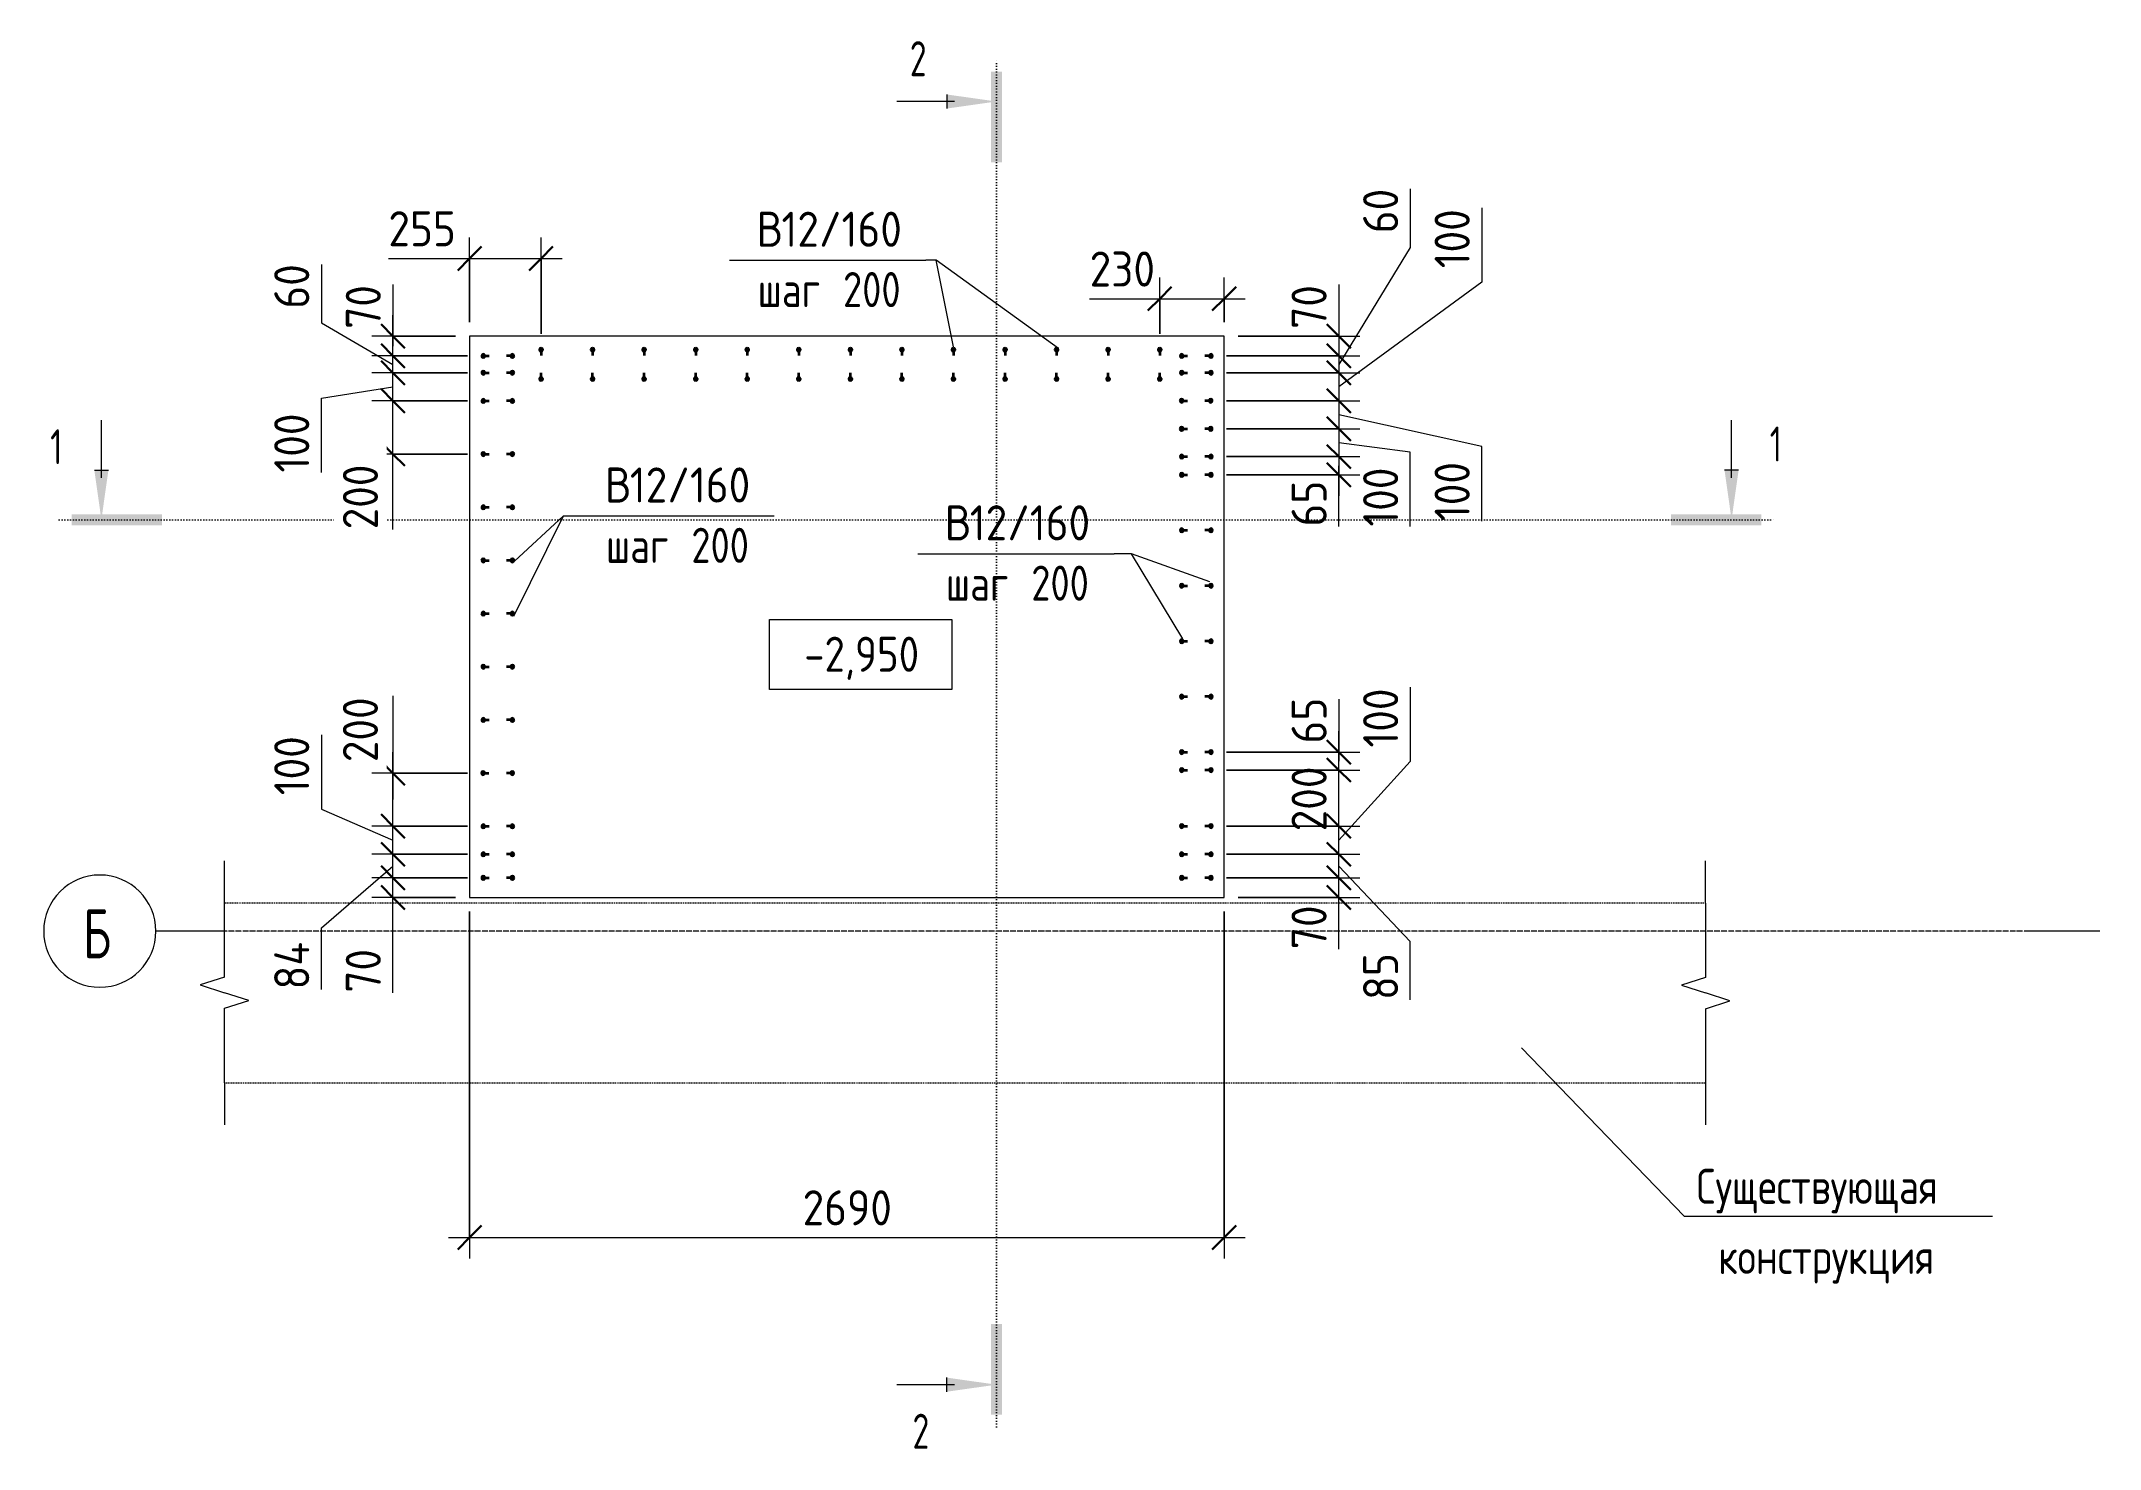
# Model space of a CAD drawing. Header units: millimetres. Extents: x 66339 to 175313, y -6307 to 14735.
# Drawn here: x 154835 to 162173, y 7665 to 12681 of the extents above; entities that cross this region are included whole.
import ezdxf

# ---------------------------------------------------------------- set-up
doc = ezdxf.new("R2010")
doc.units = ezdxf.units.MM
for name, pattern in [('01 Штриховая _4 мм_', [6, 3.5, -2.5]), ('02 Штрихпунктирная _20 мм_', [25, 20, -2.5, 0, -2.5]), ('04 Пунктир 10мм', [10, 0, -10])]:
    doc.linetypes.add(name, pattern=pattern)
for name, color, linetype, lineweight in [('AA_Dim', 7, 'Continuous', 9), ('AA_Dim-50', 7, 'Continuous', 9), ('AA_Oformlenie', 7, 'Continuous', 9), ('AA_Razrez', 7, 'Continuous', 9), ('AA_Vinoska', 7, 'Continuous', 9), ('AA_Visotnaya otmetka', 7, 'Continuous', 9), ('AF_Stena_Опалубка', 253, 'Continuous', 18), ('KR_Armatura', 7, 'Continuous', 20), ('KR_Armatura_Tonkie', 7, 'Continuous', 20), ('KR_Fundament', 7, 'Continuous', 18), ('Оси', 7, 'Continuous', 9)]:
    doc.layers.add(name, color=color, linetype=linetype, lineweight=lineweight)
doc.styles.add('GOST Common_1', font='GOST Common.ttf', dxfattribs={"width": 0.85, "height": 125})
doc.styles.add('ISOCPEUR_5', font='isocpeur.ttf', dxfattribs={"width": 0.7, "height": 125})
doc.styles.add('ISOCPEUR_6', font='isocpeur.ttf', dxfattribs={"width": 0.9, "height": 125})
doc.styles.add('ISOCPEUR_7', font='isocpeur.ttf', dxfattribs={"width": 0.85, "height": 125})
doc.styles.add('ISOCPEUR_8', font='isocpeur.ttf', dxfattribs={"width": 0.8, "height": 125})
doc.styles.add('ISOCPEUR_9', font='isocpeur.ttf', dxfattribs={"width": 0.7, "height": 175})
doc.dimstyles.new('00_Точн_3_знака__прозр__2', dxfattribs={"dimscale": 304.8, "dimtxt": 124.497647, "dimasz": 0.278871, "dimexe": 0.246063, "dimexo": 0.164042, "dimgap": 0.016404, "dimtad": 1, "dimdec": 3, "dimrnd": 0.001, "dimdsep": 46, "dimtxsty": 'ISOCPEUR_6', "dimblk1": 'OBLIQUE', "dimblk2": 'OBLIQUE', "dimsah": 1, "dimcen": 0.09, "dimdle": 0.246063, "dimazin": 0, "dimtfac": 1, "dimtdec": 4, "dimtix": 1, "dimtmove": 0, "dimatfit": 3, "dimfxl": 1, "dimtvp": 1, "dimtolj": 1, "dimtzin": 0, "dimlwd": 18, "dimlwe": 18, "dimarcsym": 2})
doc.dimstyles.new('00_Точн_3_знака__прозр__3', dxfattribs={"dimscale": 304.8, "dimtxt": 124.497647, "dimasz": 0.278871, "dimexe": 0.246063, "dimexo": 0.164042, "dimgap": 0.016404, "dimtad": 1, "dimdec": 3, "dimrnd": 0.001, "dimdsep": 46, "dimtxsty": 'ISOCPEUR_6', "dimblk1": 'OBLIQUE', "dimblk2": 'OBLIQUE', "dimsah": 1, "dimcen": 0.09, "dimdle": 0.246063, "dimazin": 0, "dimtfac": 1, "dimtdec": 4, "dimtix": 1, "dimtmove": 1, "dimatfit": 3, "dimfxl": 1, "dimtvp": 1, "dimtolj": 1, "dimtzin": 0, "dimlwd": 18, "dimlwe": 18, "dimarcsym": 2})
doc.dimstyles.new('05_Округл_1мм__прозр_', dxfattribs={"dimscale": 304.8, "dimtxt": 124.497647, "dimasz": 0.278871, "dimexe": 0.246063, "dimexo": 0.164042, "dimgap": 0.016404, "dimtad": 1, "dimdec": 0, "dimdsep": 46, "dimtxsty": 'ISOCPEUR_6', "dimblk1": 'OBLIQUE', "dimblk2": 'OBLIQUE', "dimsah": 1, "dimcen": 0.09, "dimdle": 0.246063, "dimazin": 0, "dimtfac": 1, "dimtdec": 4, "dimtix": 1, "dimtmove": 1, "dimatfit": 3, "dimfxl": 1, "dimtvp": 1, "dimtolj": 1, "dimtzin": 0, "dimlwd": 18, "dimlwe": 18, "dimarcsym": 2})
doc.dimstyles.new('05_Округл_50мм__непрозр_', dxfattribs={"dimscale": 304.8, "dimtxt": 124.497647, "dimasz": 0.278871, "dimexe": 0.246063, "dimexo": 0.164042, "dimgap": 0.049213, "dimtad": 1, "dimdec": 0, "dimrnd": 50, "dimdsep": 46, "dimtxsty": 'ISOCPEUR_6', "dimblk1": 'OBLIQUE', "dimblk2": 'OBLIQUE', "dimsah": 1, "dimcen": 0.09, "dimdle": 0.246063, "dimazin": 0, "dimtfac": 1, "dimtdec": 4, "dimtix": 1, "dimtmove": 1, "dimatfit": 3, "dimfxl": 1, "dimtvp": 1, "dimtfill": 1, "dimtolj": 1, "dimtzin": 0, "dimlwd": 18, "dimlwe": 18, "dimarcsym": 2})
doc.dimstyles.new('05_Округл_5мм__прозр__2', dxfattribs={"dimscale": 304.8, "dimtxt": 124.497647, "dimasz": 0.278871, "dimexe": 0.246063, "dimexo": 0.164042, "dimgap": 0.016404, "dimtad": 1, "dimdec": 0, "dimrnd": 5, "dimdsep": 46, "dimtxsty": 'ISOCPEUR_6', "dimblk1": 'OBLIQUE', "dimblk2": 'OBLIQUE', "dimsah": 1, "dimcen": 0.09, "dimdle": 0.246063, "dimazin": 0, "dimtfac": 1, "dimtdec": 4, "dimtix": 1, "dimtmove": 1, "dimatfit": 3, "dimfxl": 1, "dimtvp": 1, "dimtolj": 1, "dimtzin": 0, "dimlwd": 18, "dimlwe": 18, "dimarcsym": 2})
doc.dimstyles.new('05_Округл_5мм__прозр__3', dxfattribs={"dimscale": 304.8, "dimtxt": 124.497647, "dimasz": 0.278871, "dimexe": 0.246063, "dimexo": 0.164042, "dimgap": 0.016404, "dimtad": 1, "dimdec": 0, "dimrnd": 5, "dimdsep": 46, "dimtxsty": 'ISOCPEUR_6', "dimblk1": 'OBLIQUE', "dimblk2": 'OBLIQUE', "dimsah": 1, "dimcen": 0.09, "dimdle": 0.246063, "dimazin": 0, "dimtfac": 1, "dimtdec": 4, "dimtix": 1, "dimtmove": 0, "dimatfit": 3, "dimfxl": 1, "dimtvp": 1, "dimtolj": 1, "dimtzin": 0, "dimlwd": 18, "dimlwe": 18, "dimarcsym": 2})

msp = doc.modelspace()

# ---------------------------------------------------------------- texts
at = {"layer": 'AA_Razrez', "char_height": 125, "attachment_point": 1, "style": 'ISOCPEUR_5'}
for s, insert, width in [('\\fISOCPEUR|b0|i0|c204|p34|;\\W.7;2', (157931.1799, 12681.2951), 75.759469), ('\\fISOCPEUR|b0|i0|c204|p34|;\\W.7;1', (160996.5829, 11308.2501), 53.312219), ('\\fISOCPEUR|b0|i0|c204|p34|;\\W.7;1', (154866.835, 11298.663), 53.312219), ('\\fISOCPEUR|b0|i0|c204|p34|;\\W.7;2', (157940.767, 7790.3801), 75.759469)]:
    msp.add_mtext(s, dxfattribs=dict(at, insert=insert, width=width))
at = {"layer": 'AA_Vinoska', "char_height": 125, "attachment_point": 1}
for s, insert, width, style in [('\\fISOCPEUR|b0|i0|c204|p34|;\\W.9;В', (157384.5837, 12073.694), 108.227812, 'ISOCPEUR_6'), ('\\fISOCPEUR|b0|i0|c204|p34|;\\W.9;В', (157384.5837, 12073.694), 108.227812, 'ISOCPEUR_6'), ('12/160', (157473.8805, 12073.694), 526.708687, 'ISOCPEUR_6'), ('12/160', (157473.8805, 12073.694), 526.708687, 'ISOCPEUR_6'), ('шаг', (157388.6587, 11858.7413), 291.81425, 'ISOCPEUR_8'), (' 200', (157629.4295, 11858.7413), 333.502, 'ISOCPEUR_8'), ('\\fISOCPEUR|b0|i0|c204|p34|;\\W.9;В', (156843.9722, 11162.3806), 108.227812, 'ISOCPEUR_6'), ('\\fISOCPEUR|b0|i0|c204|p34|;\\W.9;В', (156843.9722, 11162.3806), 108.227812, 'ISOCPEUR_6'), ('12/160', (156933.2691, 11162.3806), 526.708687, 'ISOCPEUR_6'), ('12/160', (156933.2691, 11162.3806), 526.708687, 'ISOCPEUR_6'), ('\\fISOCPEUR|b0|i0|c204|p34|;\\W.9;В', (158055.715, 11027.4772), 108.227812, 'ISOCPEUR_6'), ('\\fISOCPEUR|b0|i0|c204|p34|;\\W.9;В', (158055.715, 11027.4772), 108.227812, 'ISOCPEUR_6'), ('12/160', (158145.0118, 11027.4772), 526.708687, 'ISOCPEUR_6'), ('12/160', (158145.0118, 11027.4772), 526.708687, 'ISOCPEUR_6'), (' 200', (157088.818, 10947.428), 333.502, 'ISOCPEUR_8'), ('шаг', (156848.0472, 10947.428), 291.81425, 'ISOCPEUR_8'), (' 200', (158300.5608, 10812.5246), 333.502, 'ISOCPEUR_8'), ('шаг', (158059.79, 10812.5246), 291.81425, 'ISOCPEUR_8'), ('Существующая', (160735.6171, 8663.2541), 1219.767531, 'GOST Common_1'), ('конструкция', (160812.9671, 8413.2541), 1032.373078, 'GOST Common_1')]:
    msp.add_mtext(s, dxfattribs=dict(at, insert=insert, width=width, style=style))
at = {"layer": 'AA_Visotnaya otmetka', "insert": (157554.7537, 10559.3182), "char_height": 125, "width": 484.01503, "attachment_point": 1, "line_spacing_factor": 1.149209, "style": 'ISOCPEUR_7'}
msp.add_mtext('-2,950', dxfattribs=at)
at = {"layer": 'Оси', "insert": (154983.9078, 9588.519), "char_height": 175, "width": 120.653969, "attachment_point": 1, "style": 'ISOCPEUR_9'}
msp.add_mtext('\\fISOCPEUR|b0|i0|c204|p34|;\\W.7;Б', dxfattribs=at)

# ---------------------------------------------------------------- blocks, each defined once
blk = doc.blocks.new('265_Выпуск П одной длины _НесАрм_РабПлоск_ - В1 _d12_ t250-4071037-Схема расположения арматурных выпусков вундаментной плиты  в_о 22-23_Б')
at = {"layer": 'KR_Armatura_Tonkie', "lineweight": 35}
for points in [[(-6, -6), (-3, -5.2), (-1.8, -4.2), (-0.2, -1.6), (0, 0), (-0.8, 3), (-1.8, 4.2), (-4.4, 5.8), (-7.6, 5.8), (-10.2, 4.2), (-11.8, 1.6), (-12, 0), (-11.2, -3), (-9, -5.2)], [(98, -6), (99.6, -5.8), (102.2, -4.2), (103.8, -1.6), (103.8, 1.6), (103.2, 3), (101, 5.2), (98, 6), (95, 5.2), (92.8, 3), (92.2, 1.6), (92.2, -1.6), (93.4, -3.6), (95, -5.2), (96.4, -5.8)]]:
    blk.add_hatch(color=256, dxfattribs=at).paths.add_polyline_path(points)
at = {"layer": 'KR_Armatura'}
for centre in [(-6, 0), (98, 0)]:
    blk.add_circle(centre, 6, dxfattribs=at)
at = {"layer": 'KR_Armatura_Tonkie', "lineweight": 35}
for p, q in [((0, 0), (15, 0)), ((92, 0), (77, 0))]:
    blk.add_line(p, q, dxfattribs=at)
for centre, start, end in [((-6, 0), 360, 180), ((-6, 0), 180, 360), ((98, 0), 360, 180), ((98, 0), 180, 360)]:
    blk.add_arc(centre, 6, start, end, dxfattribs=at)
blk = doc.blocks.new('265_Выпуск П одной длины _НесАрм_РабПлоск_ - В1 _d12_ t250-V1-Схема расположения арматурных выпусков вундаментной плиты  в_о 22-23_Б')
at = {"layer": 'KR_Armatura_Tonkie', "lineweight": 35}
for points in [[(-6, -6), (-3, -5.2), (-1.8, -4.2), (-0.2, -1.6), (0, 0), (-0.8, 3), (-1.8, 4.2), (-4.4, 5.8), (-7.6, 5.8), (-10.2, 4.2), (-11.8, 1.6), (-12, 0), (-11.2, -3), (-9, -5.2)], [(98, -6), (99.6, -5.8), (102.2, -4.2), (103.8, -1.6), (103.8, 1.6), (103.2, 3), (101, 5.2), (98, 6), (95, 5.2), (92.8, 3), (92.2, 1.6), (92.2, -1.6), (92.8, -3), (95, -5.2), (96.4, -5.8)]]:
    blk.add_hatch(color=256, dxfattribs=at).paths.add_polyline_path(points)
at = {"layer": 'KR_Armatura'}
for centre in [(-6, 0), (98, 0)]:
    blk.add_circle(centre, 6, dxfattribs=at)
at = {"layer": 'KR_Armatura_Tonkie', "lineweight": 35}
for p, q in [((0, 0), (15, 0)), ((92, 0), (77, 0))]:
    blk.add_line(p, q, dxfattribs=at)
for centre, start, end in [((-6, 0), 360, 180), ((-6, 0), 180, 360), ((98, 0), 360, 180), ((98, 0), 180, 360)]:
    blk.add_arc(centre, 6, start, end, dxfattribs=at)
blk = doc.blocks.new('265_Выпуск П одной длины _НесАрм_РабПлоск_ - В1 _d12_ t250-V2-Схема расположения арматурных выпусков вундаментной плиты  в_о 22-23_Б')
at = {"layer": 'KR_Armatura_Tonkie', "lineweight": 35}
for points in [[(-6, -6), (-3, -5.2), (-1.8, -4.2), (-0.2, -1.4), (0, 0), (-0.8, 3), (-1.8, 4.2), (-4.4, 5.8), (-7.6, 5.8), (-10.2, 4.2), (-11.8, 1.6), (-11.6, -1.4), (-11.2, -3), (-9, -5.2)], [(98, -6), (99.6, -5.8), (102.2, -4.2), (103.8, -1.4), (103.8, 1.6), (103.2, 3), (101, 5.2), (98, 6), (95, 5.2), (92.8, 3), (92.2, 1.6), (92.2, -1.6), (92.8, -3), (95, -5.2), (96.4, -5.8)]]:
    blk.add_hatch(color=256, dxfattribs=at).paths.add_polyline_path(points)
at = {"layer": 'KR_Armatura'}
for centre in [(-6, 0), (98, 0)]:
    blk.add_circle(centre, 6, dxfattribs=at)
at = {"layer": 'KR_Armatura_Tonkie', "lineweight": 35}
for p, q in [((0, 0), (15, 0)), ((92, 0), (77, 0))]:
    blk.add_line(p, q, dxfattribs=at)
for centre, start, end in [((-6, 0), 360, 180), ((-6, 0), 180, 360), ((98, 0), 360, 180), ((98, 0), 180, 360)]:
    blk.add_arc(centre, 6, start, end, dxfattribs=at)
blk = doc.blocks.new('011_ЛинияОбрыва _ЭлУзла_Линия_ - Тип 1-4091835-Схема расположения арматурных выпусков вундаментной плиты  в_о 22-23_Б')
at = {"layer": 'AA_Oformlenie'}
for p, q in [((0, 0), (265, 0)), ((376.3, 0), (640, 0))]:
    blk.add_line(p, q, dxfattribs=at)
blk = doc.blocks.new('Разрез - Номер узла_ сзади-394133-Схема расположения арматурных выпусков вундаментной плиты  в_о 22-23_Б')
at = {"layer": 'AA_Razrez'}
for points in [[(7.33, 0.4), (7.33, -0.39), (0.87, -0.39), (0.87, 0.4)], [(3.5, -3.53), (2.5, -3.53), (3, 0)]]:
    blk.add_hatch(color=256, dxfattribs=at).paths.add_polyline_path(points)
for p, q in [((2.5, -3.53), (3.5, -3.53)), ((3, -3), (3, -7.1))]:
    blk.add_line(p, q, dxfattribs=at)
blk = doc.blocks.new('Разрез - Номер узла_ спереди-394134-Схема расположения арматурных выпусков вундаментной плиты  в_о 22-23_Б')
at = {"layer": 'AA_Razrez'}
for points in [[(7.33, 0.4), (7.33, -0.39), (0.87, -0.39), (0.87, 0.4)], [(3.5, -3.53), (2.5, -3.53), (3, 0)]]:
    blk.add_hatch(color=256, dxfattribs=at).paths.add_polyline_path(points)
for p, q in [((2.5, -3.53), (3.5, -3.53)), ((3, -3), (3, -7.1))]:
    blk.add_line(p, q, dxfattribs=at)
blk = doc.blocks.new('DIMBLOCK39-Схема расположения арматурных выпусков вундаментной плиты  в_о 22-23_Б')
at = {"layer": 'AA_Dim-50', "lineweight": 18}
for p, q in [((156362, 9580), (156362, 8343.4)), ((156362, 8418.4), (156362, 9580)), ((159052, 9580), (159052, 8343.4)), ((159052, 8418.4), (159052, 9580)), ((156287, 8418.4), (159127, 8418.4))]:
    blk.add_line(p, q, dxfattribs=at)
at = {"layer": 'AA_Dim-50', "lineweight": 30}
for p, q in [((156362, 8418.4), (156404.5, 8460.9)), ((159052, 8418.4), (159094.5, 8460.9)), ((156362, 8418.4), (156319.5, 8375.9)), ((159052, 8418.4), (159009.5, 8375.9))]:
    blk.add_line(p, q, dxfattribs=at)
at = {"layer": 'AA_Dim-50', "color": 0, "lineweight": 18, "insert": (157549, 8586.7), "char_height": 125, "width": 379.239, "attachment_point": 1, "line_spacing_factor": 1.149209, "style": 'ISOCPEUR_6'}
blk.add_mtext('2690', dxfattribs=at)
blk = doc.blocks.new('_Oblique')
at = {"color": 0, "linetype": 'ByBlock', "lineweight": -2}
blk.add_line((-0.5, -0.5), (0.5, 0.5), dxfattribs=at)
blk = doc.blocks.new('Высотные отметки - Рамка вверх-400294-Схема расположения арматурных выпусков вундаментной плиты  в_о 22-23_Б')
at = {"layer": 'AA_Vinoska'}
for p, q in [((-13, 0), (-13, 5)), ((-13, 5), (0, 5)), ((0, 5), (0, 0)), ((0, 0), (-13, 0))]:
    blk.add_line(p, q, dxfattribs=at)
blk = doc.blocks.new('010_Текст с выноской - Текст 2 строки-4027658-Схема расположения арматурных выпусков вундаментной плиты  в_о 22-23_Б')
at = {"layer": 'AA_Vinoska'}
blk.add_line((-11, 0), (11, 0), dxfattribs=at)
blk = doc.blocks.new('042_М_Арматуры - Диам длина поз _ Комментарий-3662934-Схема расположения арматурных выпусков вундаментной плиты  в_о 22-23_Б')
at = {"layer": 'AA_Vinoska'}
blk.add_line((-7, 0), (7, 0), dxfattribs=at)
blk = doc.blocks.new('DIMBLOCK40-Схема расположения арматурных выпусков вундаментной плиты  в_о 22-23_Б')
at = {"layer": 'AA_Dim-50', "lineweight": 18}
for p, q in [((156088.6, 10349.1), (156088.6, 10062.1)), ((156088.8, 9809), (156088.8, 10148.3)), ((156354, 10073.3), (156013.8, 10073.3)), ((156088.6, 10062.1), (156088.8, 9978.6)), ((156088.8, 10073.3), (156354, 10073.3)), ((156354.4, 9884), (156013.8, 9884)), ((156088.8, 9884), (156354.4, 9884))]:
    blk.add_line(p, q, dxfattribs=at)
at = {"layer": 'AA_Dim-50', "lineweight": 30}
for p, q in [((156088.8, 10073.3), (156046.3, 10115.8)), ((156088.8, 10073.3), (156131.3, 10030.8)), ((156088.8, 9884), (156046.3, 9926.5)), ((156088.8, 9884), (156131.3, 9841.5))]:
    blk.add_line(p, q, dxfattribs=at)
at = {"layer": 'AA_Dim-50', "color": 0, "lineweight": 18, "insert": (155910.3, 10112.1), "char_height": 125, "width": 284.429, "attachment_point": 1, "rotation": 90, "line_spacing_factor": 1.149209, "style": 'ISOCPEUR_6', "bg_fill": 3, "box_fill_scale": 1.25, "bg_fill_color": 256, "bg_fill_true_color": 13158600, "bg_fill_transparency": 0}
blk.add_mtext('200', dxfattribs=at)
blk = doc.blocks.new('DIMBLOCK41-Схема расположения арматурных выпусков вундаментной плиты  в_о 22-23_Б')
at = {"layer": 'AA_Dim-50', "lineweight": 18}
for p, q in [((156088.8, 11135.1), (156088.8, 11474.6)), ((156354.4, 11399.6), (156013.8, 11399.6)), ((156088.8, 11399.6), (156354.4, 11399.6)), ((156088.6, 11228.7), (156088.8, 11304.9)), ((156088.6, 10941.6), (156088.6, 11228.7)), ((156354.4, 11210.1), (156013.8, 11210.1)), ((156088.8, 11210.1), (156354.4, 11210.1))]:
    blk.add_line(p, q, dxfattribs=at)
at = {"layer": 'AA_Dim-50', "lineweight": 30}
for p, q in [((156088.8, 11399.6), (156046.3, 11442.1)), ((156088.8, 11399.6), (156131.3, 11357.1)), ((156088.8, 11210.1), (156046.3, 11252.6)), ((156088.8, 11210.1), (156131.3, 11167.6))]:
    blk.add_line(p, q, dxfattribs=at)
at = {"layer": 'AA_Dim-50', "color": 0, "lineweight": 18, "insert": (155910.3, 10941.6), "char_height": 125, "width": 284.429, "attachment_point": 1, "rotation": 90, "line_spacing_factor": 1.149209, "style": 'ISOCPEUR_6', "bg_fill": 3, "box_fill_scale": 1.25, "bg_fill_color": 256, "bg_fill_true_color": 13158600, "bg_fill_transparency": 0}
blk.add_mtext('200', dxfattribs=at)
blk = doc.blocks.new('DIMBLOCK42-Схема расположения арматурных выпусков вундаментной плиты  в_о 22-23_Б')
at = {"layer": 'AA_Dim-50', "lineweight": 18}
for p, q in [((156354.4, 9700), (156013.8, 9700)), ((156088.8, 9555), (156088.8, 9700)), ((156088.8, 9700), (156354.4, 9700)), ((156312, 9630), (156013.8, 9630)), ((156088.8, 9498.6), (156088.8, 9665)), ((156088.8, 9630), (156312, 9630)), ((156088.8, 9290.6), (156088.8, 9498.6))]:
    blk.add_line(p, q, dxfattribs=at)
at = {"layer": 'AA_Dim-50', "lineweight": 30}
for p, q in [((156088.8, 9700), (156046.3, 9742.5)), ((156088.8, 9700), (156131.3, 9657.5)), ((156088.8, 9630), (156046.3, 9672.5)), ((156088.8, 9630), (156131.3, 9587.5))]:
    blk.add_line(p, q, dxfattribs=at)
at = {"layer": 'AA_Dim-50', "color": 0, "lineweight": 18, "insert": (155920.5, 9290.6), "char_height": 125, "width": 189.619, "attachment_point": 1, "rotation": 90, "line_spacing_factor": 1.149209, "style": 'ISOCPEUR_6'}
blk.add_mtext('70', dxfattribs=at)
blk = doc.blocks.new('DIMBLOCK43-Схема расположения арматурных выпусков вундаментной плиты  в_о 22-23_Б')
at = {"layer": 'AA_Dim-50', "lineweight": 18}
for p, q in [((156354.4, 9784), (156013.8, 9784)), ((156088.8, 9700), (156088.8, 9784)), ((156088.8, 9784), (156354.4, 9784)), ((155833.8, 9522.1), (156088.8, 9742)), ((156354.4, 9700), (156013.8, 9700)), ((156088.8, 9700), (156354.4, 9700)), ((155833.8, 9302.1), (155833.8, 9522.1))]:
    blk.add_line(p, q, dxfattribs=at)
at = {"layer": 'AA_Dim-50', "lineweight": 30}
for p, q in [((156088.8, 9784), (156046.3, 9826.5)), ((156088.8, 9784), (156131.3, 9741.5)), ((156088.8, 9700), (156046.3, 9742.5)), ((156088.8, 9700), (156131.3, 9657.5))]:
    blk.add_line(p, q, dxfattribs=at)
at = {"layer": 'AA_Dim-50', "color": 0, "lineweight": 18, "insert": (155665.5, 9302.1), "char_height": 125, "width": 203.985, "attachment_point": 1, "rotation": 90, "line_spacing_factor": 1.149209, "style": 'ISOCPEUR_6'}
blk.add_mtext('84', dxfattribs=at)
blk = doc.blocks.new('DIMBLOCK44-Схема расположения арматурных выпусков вундаментной плиты  в_о 22-23_Б')
at = {"layer": 'AA_Dim-50', "lineweight": 18}
for p, q in [((155833.8, 10209.7), (155833.8, 9944.2)), ((155833.8, 9944.2), (156088.8, 9834)), ((156088.8, 9784), (156088.8, 9959)), ((156354.4, 9884), (156013.8, 9884)), ((156088.8, 9884), (156354.4, 9884)), ((156354.4, 9784), (156013.8, 9784)), ((156088.8, 9784), (156354.4, 9784))]:
    blk.add_line(p, q, dxfattribs=at)
at = {"layer": 'AA_Dim-50', "lineweight": 30}
for p, q in [((156088.8, 9884), (156046.3, 9926.5)), ((156088.8, 9884), (156131.3, 9841.5)), ((156088.8, 9784), (156046.3, 9826.5)), ((156088.8, 9784), (156131.3, 9741.5))]:
    blk.add_line(p, q, dxfattribs=at)
at = {"layer": 'AA_Dim-50', "color": 0, "lineweight": 18, "insert": (155665.5, 9994.2), "char_height": 125, "width": 258.572, "attachment_point": 1, "rotation": 90, "line_spacing_factor": 1.149209, "style": 'ISOCPEUR_6'}
blk.add_mtext('100', dxfattribs=at)
blk = doc.blocks.new('DIMBLOCK45-Схема расположения арматурных выпусков вундаментной плиты  в_о 22-23_Б')
at = {"layer": 'AA_Dim-50', "lineweight": 30}
for p, q in [((156088.8, 11499.6), (156046.3, 11542.1)), ((156088.8, 11499.6), (156131.3, 11457.1)), ((156088.8, 11399.6), (156046.3, 11442.1)), ((156088.8, 11399.6), (156131.3, 11357.1))]:
    blk.add_line(p, q, dxfattribs=at)
at = {"layer": 'AA_Dim-50', "lineweight": 18}
for p, q in [((155833.8, 11409.6), (156088.8, 11449.6)), ((156354.4, 11499.6), (156013.8, 11499.6)), ((156088.8, 11324.6), (156088.8, 11499.6)), ((156088.8, 11499.6), (156354.4, 11499.6)), ((155833.8, 11144.1), (155833.8, 11409.6)), ((156354.4, 11399.6), (156013.8, 11399.6)), ((156088.8, 11399.6), (156354.4, 11399.6))]:
    blk.add_line(p, q, dxfattribs=at)
at = {"layer": 'AA_Dim-50', "color": 0, "lineweight": 18, "insert": (155665.5, 11144.1), "char_height": 125, "width": 258.572, "attachment_point": 1, "rotation": 90, "line_spacing_factor": 1.149209, "style": 'ISOCPEUR_6'}
blk.add_mtext('100', dxfattribs=at)
blk = doc.blocks.new('DIMBLOCK46-Схема расположения арматурных выпусков вундаментной плиты  в_о 22-23_Б')
at = {"layer": 'AA_Dim-50', "lineweight": 18}
for p, q in [((155833.8, 11886.1), (155833.8, 11678.1)), ((155833.8, 11678.1), (156088.8, 11529.8)), ((156354.4, 11560), (156013.8, 11560)), ((156088.8, 11499.6), (156088.8, 11560)), ((156088.8, 11560), (156354.4, 11560)), ((156354.4, 11499.6), (156013.8, 11499.6)), ((156088.8, 11499.6), (156354.4, 11499.6))]:
    blk.add_line(p, q, dxfattribs=at)
at = {"layer": 'AA_Dim-50', "lineweight": 30}
for p, q in [((156088.8, 11560), (156046.3, 11602.5)), ((156088.8, 11499.6), (156046.3, 11542.1)), ((156088.8, 11560), (156131.3, 11517.5)), ((156088.8, 11499.6), (156131.3, 11457.1))]:
    blk.add_line(p, q, dxfattribs=at)
at = {"layer": 'AA_Dim-50', "color": 0, "lineweight": 18, "insert": (155665.5, 11728.1), "char_height": 125, "width": 189.619, "attachment_point": 1, "rotation": 90, "line_spacing_factor": 1.149209, "style": 'ISOCPEUR_6'}
blk.add_mtext('60', dxfattribs=at)
blk = doc.blocks.new('DIMBLOCK47-Схема расположения арматурных выпусков вундаментной плиты  в_о 22-23_Б')
at = {"layer": 'AA_Dim-50', "lineweight": 18}
for p, q in [((156088.8, 11814.2), (156088.8, 11606.2)), ((156088.8, 11560), (156088.8, 11705)), ((156312, 11630), (156013.8, 11630)), ((156088.8, 11630), (156312, 11630)), ((156088.8, 11606.2), (156088.8, 11595)), ((156354.4, 11560), (156013.8, 11560)), ((156088.8, 11560), (156354.4, 11560))]:
    blk.add_line(p, q, dxfattribs=at)
at = {"layer": 'AA_Dim-50', "lineweight": 30}
for p, q in [((156088.8, 11630), (156046.3, 11672.5)), ((156088.8, 11560), (156046.3, 11602.5)), ((156088.8, 11630), (156131.3, 11587.5)), ((156088.8, 11560), (156131.3, 11517.5))]:
    blk.add_line(p, q, dxfattribs=at)
at = {"layer": 'AA_Dim-50', "color": 0, "lineweight": 18, "insert": (155920.5, 11656.2), "char_height": 125, "width": 189.619, "attachment_point": 1, "rotation": 90, "line_spacing_factor": 1.149209, "style": 'ISOCPEUR_6'}
blk.add_mtext('70', dxfattribs=at)
blk = doc.blocks.new('DIMBLOCK48-Схема расположения арматурных выпусков вундаментной плиты  в_о 22-23_Б')
at = {"layer": 'AA_Dim-50', "lineweight": 18}
for p, q in [((156362, 11680), (156362, 11982.1)), ((156616.6, 11638), (156616.6, 11982.1)), ((156072.4, 11907.1), (156359.4, 11907.1)), ((156287, 11907.1), (156691.6, 11907.1)), ((156359.4, 11907.1), (156489.3, 11907.1)), ((156362, 11907.1), (156362, 11680)), ((156616.6, 11907.1), (156616.6, 11638))]:
    blk.add_line(p, q, dxfattribs=at)
at = {"layer": 'AA_Dim-50', "lineweight": 30}
for p, q in [((156362, 11907.1), (156319.5, 11864.6)), ((156362, 11907.1), (156404.5, 11949.6)), ((156616.6, 11907.1), (156574.1, 11864.6)), ((156616.6, 11907.1), (156659.1, 11949.6))]:
    blk.add_line(p, q, dxfattribs=at)
at = {"layer": 'AA_Dim-50', "color": 0, "lineweight": 18, "insert": (156072.4, 12075.4), "char_height": 125, "width": 284.429, "attachment_point": 1, "line_spacing_factor": 1.149209, "style": 'ISOCPEUR_6'}
blk.add_mtext('255', dxfattribs=at)
blk = doc.blocks.new('DIMBLOCK49-Схема расположения арматурных выпусков вундаментной плиты  в_о 22-23_Б')
at = {"layer": 'AA_Dim-50', "lineweight": 18}
for p, q in [((158822, 11638), (158822, 11838.8)), ((159052, 11680), (159052, 11838.8)), ((158572.2, 11763.6), (158859.2, 11763.6)), ((158747, 11763.8), (159127, 11763.8)), ((158822, 11763.8), (158822, 11638)), ((158859.2, 11763.6), (158937, 11763.8)), ((159052, 11763.8), (159052, 11680))]:
    blk.add_line(p, q, dxfattribs=at)
at = {"layer": 'AA_Dim-50', "lineweight": 30}
for p, q in [((158822, 11763.8), (158779.5, 11721.3)), ((158822, 11763.8), (158864.5, 11806.3)), ((159052, 11763.8), (159009.5, 11721.3)), ((159052, 11763.8), (159094.5, 11806.3))]:
    blk.add_line(p, q, dxfattribs=at)
at = {"layer": 'AA_Dim-50', "color": 0, "lineweight": 18, "insert": (158572.2, 11931.9), "char_height": 125, "width": 284.429, "attachment_point": 1, "line_spacing_factor": 1.149209, "style": 'ISOCPEUR_6'}
blk.add_mtext('230', dxfattribs=at)
blk = doc.blocks.new('DIMBLOCK50-Схема расположения арматурных выпусков вундаментной плиты  в_о 22-23_Б')
at = {"layer": 'AA_Dim-50', "lineweight": 18}
for p, q in [((159460.4, 11814.2), (159460.4, 11606.2)), ((159460.4, 11705), (159460.4, 11560)), ((159102, 11630), (159535.4, 11630)), ((159460.4, 11630), (159102, 11630)), ((159460.4, 11606.2), (159460.4, 11595)), ((159060.4, 11560), (159535.4, 11560)), ((159460.4, 11560), (159060.4, 11560))]:
    blk.add_line(p, q, dxfattribs=at)
at = {"layer": 'AA_Dim-50', "lineweight": 30}
for p, q in [((159460.4, 11630), (159417.9, 11672.5)), ((159460.4, 11560), (159417.9, 11602.5)), ((159460.4, 11630), (159502.9, 11587.5)), ((159460.4, 11560), (159502.9, 11517.5))]:
    blk.add_line(p, q, dxfattribs=at)
at = {"layer": 'AA_Dim-50', "color": 0, "lineweight": 18, "insert": (159292.1, 11656.2), "char_height": 125, "width": 189.619, "attachment_point": 1, "rotation": 90, "line_spacing_factor": 1.149209, "style": 'ISOCPEUR_6'}
blk.add_mtext('70', dxfattribs=at)
blk = doc.blocks.new('DIMBLOCK51-Схема расположения арматурных выпусков вундаментной плиты  в_о 22-23_Б')
at = {"layer": 'AA_Dim-50', "lineweight": 18}
for p, q in [((159715.4, 12154.7), (159715.4, 11946.7)), ((159715.4, 11946.7), (159460.4, 11529.8)), ((159060.4, 11560), (159535.4, 11560)), ((159460.4, 11560), (159060.4, 11560)), ((159460.4, 11560), (159460.4, 11499.6)), ((159060.4, 11499.6), (159535.4, 11499.6)), ((159460.4, 11499.6), (159060.4, 11499.6))]:
    blk.add_line(p, q, dxfattribs=at)
at = {"layer": 'AA_Dim-50', "lineweight": 30}
for p, q in [((159460.4, 11560), (159417.9, 11602.5)), ((159460.4, 11499.6), (159417.9, 11542.1)), ((159460.4, 11560), (159502.9, 11517.5)), ((159460.4, 11499.6), (159502.9, 11457.1))]:
    blk.add_line(p, q, dxfattribs=at)
at = {"layer": 'AA_Dim-50', "color": 0, "lineweight": 18, "insert": (159547.1, 11996.7), "char_height": 125, "width": 189.619, "attachment_point": 1, "rotation": 90, "line_spacing_factor": 1.149209, "style": 'ISOCPEUR_6'}
blk.add_mtext('60', dxfattribs=at)
blk = doc.blocks.new('DIMBLOCK52-Схема расположения арматурных выпусков вундаментной плиты  в_о 22-23_Б')
at = {"layer": 'AA_Dim-50', "lineweight": 18}
for p, q in [((159970.4, 12087.5), (159970.4, 11822.1)), ((159970.4, 11822.1), (159460.4, 11449.8)), ((159060.4, 11499.6), (159535.4, 11499.6)), ((159460.4, 11499.6), (159060.4, 11499.6)), ((159460.4, 11499.6), (159460.4, 11400)), ((159060.2, 11400), (159535.4, 11400)), ((159460.4, 11400), (159060.2, 11400))]:
    blk.add_line(p, q, dxfattribs=at)
at = {"layer": 'AA_Dim-50', "lineweight": 30}
for p, q in [((159460.4, 11499.6), (159417.9, 11542.1)), ((159460.4, 11499.6), (159502.9, 11457.1)), ((159460.4, 11400), (159417.9, 11442.5)), ((159460.4, 11400), (159502.9, 11357.5))]:
    blk.add_line(p, q, dxfattribs=at)
at = {"layer": 'AA_Dim-50', "color": 0, "lineweight": 18, "insert": (159802.1, 11872.1), "char_height": 125, "width": 258.572, "attachment_point": 1, "rotation": 90, "line_spacing_factor": 1.149209, "style": 'ISOCPEUR_6'}
blk.add_mtext('100', dxfattribs=at)
blk = doc.blocks.new('DIMBLOCK53-Схема расположения арматурных выпусков вундаментной плиты  в_о 22-23_Б')
at = {"layer": 'AA_Dim-50', "lineweight": 18}
for p, q in [((159060.2, 11400), (159535.4, 11400)), ((159460.4, 11400), (159060.2, 11400)), ((159460.4, 11400), (159460.4, 11300)), ((159970.4, 11236.8), (159460.4, 11350)), ((159060, 11300), (159535.4, 11300)), ((159460.4, 11300), (159060, 11300)), ((159970.4, 10971.3), (159970.4, 11236.8))]:
    blk.add_line(p, q, dxfattribs=at)
at = {"layer": 'AA_Dim-50', "lineweight": 30}
for p, q in [((159460.4, 11400), (159417.9, 11442.5)), ((159460.4, 11400), (159502.9, 11357.5)), ((159460.4, 11300), (159417.9, 11342.5)), ((159460.4, 11300), (159502.9, 11257.5))]:
    blk.add_line(p, q, dxfattribs=at)
at = {"layer": 'AA_Dim-50', "color": 0, "lineweight": 18, "insert": (159802.1, 10971.3), "char_height": 125, "width": 258.572, "attachment_point": 1, "rotation": 90, "line_spacing_factor": 1.149209, "style": 'ISOCPEUR_6'}
blk.add_mtext('100', dxfattribs=at)
blk = doc.blocks.new('DIMBLOCK54-Схема расположения арматурных выпусков вундаментной плиты  в_о 22-23_Б')
at = {"layer": 'AA_Dim-50', "lineweight": 30}
for p, q in [((159460.4, 11300), (159417.9, 11342.5)), ((159460.4, 11201), (159417.9, 11243.5)), ((159460.4, 11300), (159502.9, 11257.5)), ((159460.4, 11201), (159502.9, 11158.5))]:
    blk.add_line(p, q, dxfattribs=at)
at = {"layer": 'AA_Dim-50', "lineweight": 18}
for p, q in [((159060, 11300), (159535.4, 11300)), ((159460.4, 11300), (159060, 11300)), ((159460.4, 11300), (159460.4, 11201)), ((159715.4, 11217), (159460.4, 11250.5)), ((159060.4, 11201), (159535.4, 11201)), ((159460.4, 11201), (159060.4, 11201)), ((159715.4, 10951.5), (159715.4, 11217))]:
    blk.add_line(p, q, dxfattribs=at)
at = {"layer": 'AA_Dim-50', "color": 0, "lineweight": 18, "insert": (159547.1, 10951.5), "char_height": 125, "width": 258.572, "attachment_point": 1, "rotation": 90, "line_spacing_factor": 1.149209, "style": 'ISOCPEUR_6'}
blk.add_mtext('100', dxfattribs=at)
blk = doc.blocks.new('DIMBLOCK55-Схема расположения арматурных выпусков вундаментной плиты  в_о 22-23_Б')
at = {"layer": 'AA_Dim-50', "lineweight": 30}
for p, q in [((159460.4, 11201), (159417.9, 11243.5)), ((159460.4, 11136), (159417.9, 11178.5)), ((159460.4, 11201), (159502.9, 11158.5)), ((159460.4, 11136), (159502.9, 11093.5))]:
    blk.add_line(p, q, dxfattribs=at)
at = {"layer": 'AA_Dim-50', "lineweight": 18}
for p, q in [((159060.4, 11201), (159535.4, 11201)), ((159460.4, 11201), (159060.4, 11201)), ((159460.4, 11201), (159460.4, 11061)), ((159460.4, 11159.8), (159460.4, 11168.5)), ((159460.4, 10951.8), (159460.4, 11159.8)), ((159060.4, 11136), (159535.4, 11136)), ((159460.4, 11136), (159060.4, 11136))]:
    blk.add_line(p, q, dxfattribs=at)
at = {"layer": 'AA_Dim-50', "color": 0, "lineweight": 18, "insert": (159292.1, 10951.8), "char_height": 125, "width": 189.619, "attachment_point": 1, "rotation": 90, "line_spacing_factor": 1.149209, "style": 'ISOCPEUR_6'}
blk.add_mtext('65', dxfattribs=at)
blk = doc.blocks.new('DIMBLOCK56-Схема расположения арматурных выпусков вундаментной плиты  в_о 22-23_Б')
at = {"layer": 'AA_Dim-50', "lineweight": 18}
for p, q in [((159060.4, 9700), (159535.4, 9700)), ((159460.4, 9700), (159060.4, 9700)), ((159460.4, 9555), (159460.4, 9700)), ((159102, 9630), (159535.4, 9630)), ((159460.4, 9630), (159102, 9630)), ((159460.4, 9653.8), (159460.4, 9665)), ((159460.4, 9445.8), (159460.4, 9653.8))]:
    blk.add_line(p, q, dxfattribs=at)
at = {"layer": 'AA_Dim-50', "lineweight": 30}
for p, q in [((159460.4, 9700), (159417.9, 9742.5)), ((159460.4, 9700), (159502.9, 9657.5)), ((159460.4, 9630), (159417.9, 9672.5)), ((159460.4, 9630), (159502.9, 9587.5))]:
    blk.add_line(p, q, dxfattribs=at)
at = {"layer": 'AA_Dim-50', "color": 0, "lineweight": 18, "insert": (159292.1, 9445.8), "char_height": 125, "width": 189.619, "attachment_point": 1, "rotation": 90, "line_spacing_factor": 1.149209, "style": 'ISOCPEUR_6'}
blk.add_mtext('70', dxfattribs=at)
blk = doc.blocks.new('DIMBLOCK57-Схема расположения арматурных выпусков вундаментной плиты  в_о 22-23_Б')
at = {"layer": 'AA_Dim-50', "lineweight": 18}
for p, q in [((159060.4, 9784), (159535.4, 9784)), ((159460.4, 9784), (159060.4, 9784)), ((159460.4, 9700), (159460.4, 9784)), ((159060.4, 9700), (159535.4, 9700)), ((159460.4, 9700), (159060.4, 9700)), ((159715.4, 9472.8), (159460.4, 9742)), ((159715.4, 9264.8), (159715.4, 9472.8))]:
    blk.add_line(p, q, dxfattribs=at)
at = {"layer": 'AA_Dim-50', "lineweight": 30}
for p, q in [((159460.4, 9784), (159417.9, 9826.5)), ((159460.4, 9784), (159502.9, 9741.5)), ((159460.4, 9700), (159417.9, 9742.5)), ((159460.4, 9700), (159502.9, 9657.5))]:
    blk.add_line(p, q, dxfattribs=at)
at = {"layer": 'AA_Dim-50', "color": 0, "lineweight": 18, "insert": (159547.1, 9264.8), "char_height": 125, "width": 189.619, "attachment_point": 1, "rotation": 90, "line_spacing_factor": 1.149209, "style": 'ISOCPEUR_6'}
blk.add_mtext('85', dxfattribs=at)
blk = doc.blocks.new('DIMBLOCK58-Схема расположения арматурных выпусков вундаментной плиты  в_о 22-23_Б')
at = {"layer": 'AA_Dim-50', "lineweight": 18}
for p, q in [((159715.4, 10379.6), (159715.4, 10114.2)), ((159715.4, 10114.2), (159460.4, 9834.1)), ((159060.4, 9884.2), (159535.4, 9884.2)), ((159460.4, 9884.2), (159060.4, 9884.2)), ((159460.4, 9784), (159460.4, 9884.2)), ((159060.4, 9784), (159535.4, 9784)), ((159460.4, 9784), (159060.4, 9784))]:
    blk.add_line(p, q, dxfattribs=at)
at = {"layer": 'AA_Dim-50', "lineweight": 30}
for p, q in [((159460.4, 9884.2), (159417.9, 9926.7)), ((159460.4, 9884.2), (159502.9, 9841.7)), ((159460.4, 9784), (159417.9, 9826.5)), ((159460.4, 9784), (159502.9, 9741.5))]:
    blk.add_line(p, q, dxfattribs=at)
at = {"layer": 'AA_Dim-50', "color": 0, "lineweight": 18, "insert": (159547.1, 10164.2), "char_height": 125, "width": 258.572, "attachment_point": 1, "rotation": 90, "line_spacing_factor": 1.149209, "style": 'ISOCPEUR_6'}
blk.add_mtext('100', dxfattribs=at)
blk = doc.blocks.new('DIMBLOCK59-Схема расположения арматурных выпусков вундаментной плиты  в_о 22-23_Б')
at = {"layer": 'AA_Dim-50', "lineweight": 18}
for p, q in [((159060.4, 10084), (159535.4, 10084)), ((159460.4, 10084), (159060.4, 10084)), ((159460.4, 9884.2), (159460.4, 10084)), ((159060.4, 9884.2), (159535.4, 9884.2)), ((159460.4, 9884.2), (159060.4, 9884.2))]:
    blk.add_line(p, q, dxfattribs=at)
at = {"layer": 'AA_Dim-50', "lineweight": 30}
for p, q in [((159460.4, 10084), (159417.9, 10126.5)), ((159460.4, 10084), (159502.9, 10041.5)), ((159460.4, 9884.2), (159417.9, 9926.7)), ((159460.4, 9884.2), (159502.9, 9841.7))]:
    blk.add_line(p, q, dxfattribs=at)
at = {"layer": 'AA_Dim-50', "color": 0, "lineweight": 18, "insert": (159292.1, 9865.6), "char_height": 125, "width": 284.429, "attachment_point": 1, "rotation": 90, "line_spacing_factor": 1.149209, "style": 'ISOCPEUR_6'}
blk.add_mtext('200', dxfattribs=at)
blk = doc.blocks.new('DIMBLOCK60-Схема расположения арматурных выпусков вундаментной плиты  в_о 22-23_Б')
at = {"layer": 'AA_Dim-50', "lineweight": 18}
for p, q in [((159460.4, 10336.6), (159460.4, 10128.6)), ((159460.4, 10084), (159460.4, 10223)), ((159060.4, 10148), (159535.4, 10148)), ((159460.4, 10148), (159060.4, 10148)), ((159460.4, 10128.6), (159460.4, 10116)), ((159060.4, 10084), (159535.4, 10084)), ((159460.4, 10084), (159060.4, 10084))]:
    blk.add_line(p, q, dxfattribs=at)
at = {"layer": 'AA_Dim-50', "lineweight": 30}
for p, q in [((159460.4, 10148), (159417.9, 10190.5)), ((159460.4, 10148), (159502.9, 10105.5)), ((159460.4, 10084), (159417.9, 10126.5)), ((159460.4, 10084), (159502.9, 10041.5))]:
    blk.add_line(p, q, dxfattribs=at)
at = {"layer": 'AA_Dim-50', "color": 0, "lineweight": 18, "insert": (159292.1, 10178.6), "char_height": 125, "width": 189.619, "attachment_point": 1, "rotation": 90, "line_spacing_factor": 1.149209, "style": 'ISOCPEUR_6'}
blk.add_mtext('65', dxfattribs=at)
blk = doc.blocks.new('Ось сетки - d_4мм-2765513-Схема расположения арматурных выпусков вундаментной плиты  в_о 22-23_Б')
at = {"layer": 'Оси'}
for start, end in [(360, 180), (360, 180), (180, 360), (180, 360)]:
    blk.add_arc((0, 0), 4, start, end, dxfattribs=at)

# ---------------------------------------------------------------- dimensions: what is measured, and where the dimension line sits
at = {"layer": 'AA_Dim', "lineweight": 18}
for base, p1, p2, dimstyle, override, picture, middle in [((159460.3801, 11499.6125), (159010.4168, 11560), (159010.4168, 11499.6125), '05_Округл_5мм__прозр__2', {"dimpost": '<>', "dimfxl": 60.387465}, 'DIMBLOCK51-Схема расположения арматурных выпусков вундаментной плиты  в_о 22-23_Б', (159630.4065, 12091.5127)), ((159460.3801, 11400), (159010.4168, 11499.6125), (159010.1843, 11400), '05_Округл_5мм__прозр__2', {"dimpost": '<>', "dimfxl": 99.612807}, 'DIMBLOCK52-Схема расположения арматурных выпусков вундаментной плиты  в_о 22-23_Б', (159885.4065, 12001.3473)), ((156088.7749, 11630), (156404.4168, 11560), (156362.0212, 11630), '05_Округл_1мм__прозр_', {"dimpost": '<>', "dimfxl": 81.837609}, 'DIMBLOCK47-Схема расположения арматурных выпусков вундаментной плиты  в_о 22-23_Б', (156003.8013, 11750.9891)), ((159460.3801, 11560), (159052.0212, 11630), (159010.4168, 11560), '05_Округл_5мм__прозр__2', {"dimpost": '<>', "dimfxl": 81.430455}, 'DIMBLOCK50-Схема расположения арматурных выпусков вундаментной плиты  в_о 22-23_Б', (159375.4065, 11750.9891)), ((159460.3801, 11300), (159010.1843, 11400), (159010.0212, 11300), '05_Округл_5мм__прозр__2', {"dimpost": '<>', "dimfxl": 100.000133}, 'DIMBLOCK53-Схема расположения арматурных выпусков вундаментной плиты  в_о 22-23_Б', (159885.4065, 11100.5842)), ((159460.3801, 11201), (159010.0212, 11300), (159010.4168, 11201), '05_Округл_5мм__прозр__2', {"dimpost": '<>', "dimfxl": 99.000791}, 'DIMBLOCK54-Схема расположения арматурных выпусков вундаментной плиты  в_о 22-23_Б', (159630.4065, 11080.7977)), ((159460.3801, 11136), (159010.4168, 11201), (159010.4168, 11136), '05_Округл_5мм__прозр__2', {"dimpost": '<>', "dimfxl": 65}, 'DIMBLOCK55-Схема расположения арматурных выпусков вундаментной плиты  в_о 22-23_Б', (159375.4065, 11046.6141)), ((159460.3801, 9884.225), (159010.4168, 9784), (159010.4168, 9884.225), '05_Округл_5мм__прозр__2', {"dimpost": '<>', "dimfxl": 100.225}, 'DIMBLOCK58-Схема расположения арматурных выпусков вундаментной плиты  в_о 22-23_Б', (159630.4065, 10293.4427)), ((159460.3801, 10148), (159010.4168, 10084), (159010.4168, 10148), '05_Округл_5мм__прозр__2', {"dimpost": '<>', "dimfxl": 64}, 'DIMBLOCK60-Схема расположения арматурных выпусков вундаментной плиты  в_о 22-23_Б', (159375.4065, 10273.3648)), ((159460.3801, 9784), (159010.4168, 9700), (159010.4168, 9784), '05_Округл_5мм__прозр__2', {"dimpost": '<>', "dimfxl": 84}, 'DIMBLOCK57-Схема расположения арматурных выпусков вундаментной плиты  в_о 22-23_Б', (159630.4065, 9359.6396)), ((156088.7749, 9700), (156362.0212, 9630), (156404.4168, 9700), '00_Точн_3_знака__прозр__3', {"dimpost": '<>', "dimfxl": 81.837609}, 'DIMBLOCK42-Схема расположения арматурных выпусков вундаментной плиты  в_о 22-23_Б', (156003.8013, 9385.3731)), ((159460.3801, 9700), (159052.0212, 9630), (159010.4168, 9700), '05_Округл_5мм__прозр__2', {"dimpost": '<>', "dimfxl": 81.430455}, 'DIMBLOCK56-Схема расположения арматурных выпусков вундаментной плиты  в_о 22-23_Б', (159375.4065, 9540.6141))]:
    dim = msp.add_linear_dim(base=base, p1=p1, p2=p2, angle=90, dimstyle=dimstyle, override=override, dxfattribs=at)
    dim.commit()
    dim.dimension.update_dxf_attribs({"geometry": picture, "text_midpoint": middle, "dimtype": 160, "text_rotation": 90})
for base, p1, p2, dimstyle, override, picture, middle in [((156616.6002, 11907.0535), (156362.0212, 11630), (156616.6002, 11588), '05_Округл_5мм__прозр__2', {"dimpost": '<>', "dimfxl": 258.020348}, 'DIMBLOCK48-Схема расположения арматурных выпусков вундаментной плиты  в_о 22-23_Б', (156214.6049, 11992.0271)), ((159052.0212, 11763.7697), (158821.9844, 11588), (159052.0212, 11630), '05_Округл_1мм__прозр_', {"dimpost": '<>', "dimfxl": 233.839521}, 'DIMBLOCK49-Схема расположения арматурных выпусков вундаментной плиты  в_о 22-23_Б', (158714.4287, 11848.558))]:
    dim = msp.add_linear_dim(base=base, p1=p1, p2=p2, dimstyle=dimstyle, override=override, dxfattribs=at)
    dim.commit()
    dim.dimension.update_dxf_attribs({"geometry": picture, "text_midpoint": middle, "dimtype": 160})
dim = msp.add_linear_dim(base=(159460.3801, 10084), p1=(159010.4168, 9884.225), p2=(159010.4168, 10084), angle=90, dimstyle='05_Округл_5мм__прозр__3', override={"dimpost": '<>', "dimfxl": 199.775}, dxfattribs=at)
dim.commit()
dim.dimension.update_dxf_attribs({"geometry": 'DIMBLOCK59-Схема расположения арматурных выпусков вундаментной плиты  в_о 22-23_Б', "text_midpoint": (159392.8801, 9984.1125)})
dim = msp.add_linear_dim(base=(159052.0212, 8418.4347), p1=(156362.0212, 9630), p2=(159052.0212, 9630), dimstyle='00_Точн_3_знака__прозр__2', override={"dimpost": '<>', "dimfxl": 2690}, dxfattribs=at)
dim.commit()
dim.dimension.update_dxf_attribs({"geometry": 'DIMBLOCK39-Схема расположения арматурных выпусков вундаментной плиты  в_о 22-23_Б', "text_midpoint": (157707.0212, 8485.9347)})

# ---------------------------------------------------------------- linework, layer by layer
at = {"layer": 'AA_Razrez', "linetype": '04 Пунктир 10мм'}
for p, q in [((158240.2235, 7743.9493), (158240.2235, 12616.3718)), ((154899.3563, 10975.9045), (161010.6117, 10975.9045))]:
    msp.add_line(p, q, dxfattribs=at)
at = {"layer": 'AA_Vinoska'}
for p, q in [((158025.658, 11900.9888), (157988.5767, 11900.9888)), ((158025.658, 11900.9888), (157988.5767, 11900.9888)), ((158087.4601, 11591.9779), (158025.658, 11900.9888)), ((158461.3633, 11585.7977), (158025.658, 11900.9888)), ((156519.5659, 10632.2977), (156696.9112, 10989.6754)), ((156522.2529, 10828.4524), (156696.9112, 10989.6754)), ((156696.9112, 10989.6754), (156747.9652, 10989.6754)), ((156696.9112, 10989.6754), (156747.9652, 10989.6754)), ((158721.5101, 10854.772), (158659.708, 10854.772)), ((158721.5101, 10854.772), (158659.708, 10854.772)), ((158904.2296, 10551.1353), (158721.5101, 10854.772)), ((159000.9634, 10755.3512), (158721.5101, 10854.772)), ((155488.238, 9610), (155488.238, 9760)), ((160768.238, 9610), (160768.238, 9760)), ((155488.238, 9346.3087), (155401.5878, 9318.1543)), ((160768.238, 9345), (160681.6354, 9317.5)), ((155401.5878, 9318.1543), (155488.238, 9290)), ((155574.8405, 9262.5), (155488.238, 9290)), ((155488.238, 9235), (155574.8405, 9262.5)), ((160681.6354, 9317.5), (160768.238, 9290)), ((160854.8881, 9261.8457), (160768.238, 9290)), ((160768.238, 9233.6913), (160854.8881, 9261.8457)), ((160112.1558, 9094.5022), (160691.1404, 8494.1389)), ((155488.238, 8970), (155488.238, 8820)), ((160768.238, 8970), (160768.238, 8820))]:
    msp.add_line(p, q, dxfattribs=at)
at = {"layer": 'AA_Visotnaya otmetka'}
msp.add_line((158081.4267, 10371.0112), (158081.4267, 10371.0112), dxfattribs=at)
msp.add_line((158081.4267, 10371.0112), (158081.4267, 10371.0112), dxfattribs=at)
at = {"layer": 'AF_Stena_Опалубка', "linetype": '01 Штриховая _4 мм_', "lineweight": 20}
for p, q in [((160768.238, 9610), (155488.238, 9610)), ((155488.238, 8970), (160768.238, 8970))]:
    msp.add_line(p, q, dxfattribs=at)
at = {"layer": 'KR_Fundament', "lineweight": 20}
for p, q in [((159052.0212, 11630), (156362.0212, 11630)), ((156362.0212, 11630), (156362.0212, 9630)), ((159052.0212, 9630), (159052.0212, 11630)), ((156362.0212, 9630), (159052.0212, 9630))]:
    msp.add_line(p, q, dxfattribs=at)
at = {"layer": 'Оси'}
for p, q in [((155493.6463, 9510), (155243.6463, 9510)), ((162173.3681, 9510), (161923.3681, 9510))]:
    msp.add_line(p, q, dxfattribs=at)
at = {"layer": 'Оси', "linetype": '02 Штрихпунктирная _20 мм_'}
msp.add_line((161923.3681, 9510), (155493.6463, 9510), dxfattribs=at)

# ---------------------------------------------------------------- block references
at = {"layer": 'AA_Oformlenie'}
for p, rotation in [((155488.238, 8970), 89.99999999999991), ((160768.238, 9610), 269.9999999999999)]:
    msp.add_blockref('011_ЛинияОбрыва _ЭлУзла_Линия_ - Тип 1-4091835-Схема расположения арматурных выпусков вундаментной плиты  в_о 22-23_Б', p, dxfattribs=dict(at, rotation=rotation))
at = {"layer": 'AA_Razrez', "xscale": 49.99999999999998, "yscale": 49.99999999999998, "zscale": 49.99999999999998}
for p, rotation in [((158240.2235, 12616.3718), 269.9999999999998), ((161010.6117, 10975.9045), 180)]:
    msp.add_blockref('Разрез - Номер узла_ спереди-394134-Схема расположения арматурных выпусков вундаментной плиты  в_о 22-23_Б', p, dxfattribs=dict(at, rotation=rotation))
at = {"layer": 'AA_Razrez', "extrusion": (0, 0, -1), "xscale": 49.99999999999998, "yscale": 49.99999999999998, "zscale": 49.99999999999998}
for p, rotation in [((-154899.3563, 10975.9045), 180), ((-158240.2235, 7743.9493), 90.00000000000001)]:
    msp.add_blockref('Разрез - Номер узла_ сзади-394133-Схема расположения арматурных выпусков вундаментной плиты  в_о 22-23_Б', p, dxfattribs=dict(at, rotation=rotation))
at = {"layer": 'AA_Vinoska'}
for name, p, xscale, yscale, zscale in [('042_М_Арматуры - Диам длина поз _ Комментарий-3662934-Схема расположения арматурных выпусков вундаментной плиты  в_о 22-23_Б', (157638.5767, 11900.9888), 49.99999999999998, 49.99999999999998, 49.99999999999998), ('042_М_Арматуры - Диам длина поз _ Комментарий-3662934-Схема расположения арматурных выпусков вундаментной плиты  в_о 22-23_Б', (157638.5767, 11900.9888), 49.99999999999998, 49.99999999999998, 49.99999999999998), ('042_М_Арматуры - Диам длина поз _ Комментарий-3662934-Схема расположения арматурных выпусков вундаментной плиты  в_о 22-23_Б', (157097.9652, 10989.6754), 49.99999999999998, 49.99999999999998, 49.99999999999998), ('042_М_Арматуры - Диам длина поз _ Комментарий-3662934-Схема расположения арматурных выпусков вундаментной плиты  в_о 22-23_Б', (157097.9652, 10989.6754), 49.99999999999998, 49.99999999999998, 49.99999999999998), ('042_М_Арматуры - Диам длина поз _ Комментарий-3662934-Схема расположения арматурных выпусков вундаментной плиты  в_о 22-23_Б', (158309.708, 10854.772), 49.99999999999998, 49.99999999999998, 49.99999999999998), ('042_М_Арматуры - Диам длина поз _ Комментарий-3662934-Схема расположения арматурных выпусков вундаментной плиты  в_о 22-23_Б', (158309.708, 10854.772), 49.99999999999998, 49.99999999999998, 49.99999999999998), ('Высотные отметки - Рамка вверх-400294-Схема расположения арматурных выпусков вундаментной плиты  в_о 22-23_Б', (158081.4267, 10371.0112), 49.99999999999998, 49.99999999999998, 49.99999999999998), ('010_Текст с выноской - Текст 2 строки-4027658-Схема расположения арматурных выпусков вундаментной плиты  в_о 22-23_Б', (161241.1404, 8494.1389), 50, 50, 50)]:
    msp.add_blockref(name, p, dxfattribs=dict(at, xscale=xscale, yscale=yscale, zscale=zscale))
at = {"layer": 'KR_Armatura_Tonkie', "lineweight": 35}
for name, p in [('265_Выпуск П одной длины _НесАрм_РабПлоск_ - В1 _d12_ t250-4071037-Схема расположения арматурных выпусков вундаментной плиты  в_о 22-23_Б', (156416.4168, 11560)), ('265_Выпуск П одной длины _НесАрм_РабПлоск_ - В1 _d12_ t250-4071037-Схема расположения арматурных выпусков вундаментной плиты  в_о 22-23_Б', (158906.4168, 11560)), ('265_Выпуск П одной длины _НесАрм_РабПлоск_ - В1 _d12_ t250-4071037-Схема расположения арматурных выпусков вундаментной плиты  в_о 22-23_Б', (156416.4168, 11499.6125)), ('265_Выпуск П одной длины _НесАрм_РабПлоск_ - В1 _d12_ t250-4071037-Схема расположения арматурных выпусков вундаментной плиты  в_о 22-23_Б', (158906.4168, 11499.6125)), ('265_Выпуск П одной длины _НесАрм_РабПлоск_ - В1 _d12_ t250-4071037-Схема расположения арматурных выпусков вундаментной плиты  в_о 22-23_Б', (156416.4168, 11399.6125)), ('265_Выпуск П одной длины _НесАрм_РабПлоск_ - В1 _d12_ t250-4071037-Схема расположения арматурных выпусков вундаментной плиты  в_о 22-23_Б', (158906.1843, 11400)), ('265_Выпуск П одной длины _НесАрм_РабПлоск_ - В1 _d12_ t250-4071037-Схема расположения арматурных выпусков вундаментной плиты  в_о 22-23_Б', (158906.0212, 11300)), ('265_Выпуск П одной длины _НесАрм_РабПлоск_ - В1 _d12_ t250-V2-Схема расположения арматурных выпусков вундаментной плиты  в_о 22-23_Б', (156416.4168, 11210.1329)), ('265_Выпуск П одной длины _НесАрм_РабПлоск_ - В1 _d12_ t250-4071037-Схема расположения арматурных выпусков вундаментной плиты  в_о 22-23_Б', (158906.4168, 11201)), ('265_Выпуск П одной длины _НесАрм_РабПлоск_ - В1 _d12_ t250-4071037-Схема расположения арматурных выпусков вундаментной плиты  в_о 22-23_Б', (158906.4168, 11136)), ('265_Выпуск П одной длины _НесАрм_РабПлоск_ - В1 _d12_ t250-4071037-Схема расположения арматурных выпусков вундаментной плиты  в_о 22-23_Б', (156416.4168, 11020.6532)), ('265_Выпуск П одной длины _НесАрм_РабПлоск_ - В1 _d12_ t250-4071037-Схема расположения арматурных выпусков вундаментной плиты  в_о 22-23_Б', (158906.4168, 10938.4)), ('265_Выпуск П одной длины _НесАрм_РабПлоск_ - В1 _d12_ t250-4071037-Схема расположения арматурных выпусков вундаментной плиты  в_о 22-23_Б', (156416.4168, 10831.1735)), ('265_Выпуск П одной длины _НесАрм_РабПлоск_ - В1 _d12_ t250-4071037-Схема расположения арматурных выпусков вундаментной плиты  в_о 22-23_Б', (158906.4168, 10740.8)), ('265_Выпуск П одной длины _НесАрм_РабПлоск_ - В1 _d12_ t250-4071037-Схема расположения арматурных выпусков вундаментной плиты  в_о 22-23_Б', (156416.4168, 10641.6939)), ('265_Выпуск П одной длины _НесАрм_РабПлоск_ - В1 _d12_ t250-4071037-Схема расположения арматурных выпусков вундаментной плиты  в_о 22-23_Б', (158906.4168, 10543.2)), ('265_Выпуск П одной длины _НесАрм_РабПлоск_ - В1 _d12_ t250-4071037-Схема расположения арматурных выпусков вундаментной плиты  в_о 22-23_Б', (156416.4168, 10452.2142)), ('265_Выпуск П одной длины _НесАрм_РабПлоск_ - В1 _d12_ t250-4071037-Схема расположения арматурных выпусков вундаментной плиты  в_о 22-23_Б', (158906.4168, 10345.6)), ('265_Выпуск П одной длины _НесАрм_РабПлоск_ - В1 _d12_ t250-4071037-Схема расположения арматурных выпусков вундаментной плиты  в_о 22-23_Б', (156416.4168, 10262.7346)), ('265_Выпуск П одной длины _НесАрм_РабПлоск_ - В1 _d12_ t250-4071037-Схема расположения арматурных выпусков вундаментной плиты  в_о 22-23_Б', (158906.4168, 10148)), ('265_Выпуск П одной длины _НесАрм_РабПлоск_ - В1 _d12_ t250-4071037-Схема расположения арматурных выпусков вундаментной плиты  в_о 22-23_Б', (156416.0212, 10073.2549)), ('265_Выпуск П одной длины _НесАрм_РабПлоск_ - В1 _d12_ t250-4071037-Схема расположения арматурных выпусков вундаментной плиты  в_о 22-23_Б', (158906.4168, 10084)), ('265_Выпуск П одной длины _НесАрм_РабПлоск_ - В1 _d12_ t250-4071037-Схема расположения арматурных выпусков вундаментной плиты  в_о 22-23_Б', (156416.4168, 9884.0002)), ('265_Выпуск П одной длины _НесАрм_РабПлоск_ - В1 _d12_ t250-4071037-Схема расположения арматурных выпусков вундаментной плиты  в_о 22-23_Б', (158906.4168, 9884.225)), ('265_Выпуск П одной длины _НесАрм_РабПлоск_ - В1 _d12_ t250-V1-Схема расположения арматурных выпусков вундаментной плиты  в_о 22-23_Б', (156416.4168, 9784)), ('265_Выпуск П одной длины _НесАрм_РабПлоск_ - В1 _d12_ t250-4071037-Схема расположения арматурных выпусков вундаментной плиты  в_о 22-23_Б', (158906.4168, 9784)), ('265_Выпуск П одной длины _НесАрм_РабПлоск_ - В1 _d12_ t250-4071037-Схема расположения арматурных выпусков вундаментной плиты  в_о 22-23_Б', (156416.4168, 9700)), ('265_Выпуск П одной длины _НесАрм_РабПлоск_ - В1 _d12_ t250-4071037-Схема расположения арматурных выпусков вундаментной плиты  в_о 22-23_Б', (158906.4168, 9700))]:
    msp.add_blockref(name, p, dxfattribs=at)
at = {"layer": 'KR_Armatura_Tonkie', "lineweight": 35, "rotation": 89.99999999999964}
for p in [(156616.6002, 11484), (156800.3822, 11484), (156984.1642, 11484), (157167.9463, 11484), (157351.7283, 11484), (157535.5103, 11484), (157719.2923, 11484), (157903.0743, 11484), (158086.8563, 11484), (158270.6383, 11484), (158454.4203, 11484), (158638.2024, 11484), (158821.9844, 11484)]:
    msp.add_blockref('265_Выпуск П одной длины _НесАрм_РабПлоск_ - В1 _d12_ t250-4071037-Схема расположения арматурных выпусков вундаментной плиты  в_о 22-23_Б', p, dxfattribs=at)
at = {"layer": 'Оси', "xscale": 49.99999999999998, "yscale": 49.99999999999998, "zscale": 49.99999999999998, "rotation": 89.9999999999998}
msp.add_blockref('Ось сетки - d_4мм-2765513-Схема расположения арматурных выпусков вундаментной плиты  в_о 22-23_Б', (155043.6463, 9510), dxfattribs=at)

msp.set_redraw_order([(e.dxf.handle, doc.entitydb.next_handle()) for e in msp.query("TEXT MTEXT ATTDEF DIMENSION ARC_DIMENSION")])  # texts and dimensions are drawn at this point

# ---------------------------------------------------------------- next in the draw order: dimensions: what is measured, and where the dimension line sits
at = {"layer": 'AA_Dim', "lineweight": 18}
for base, p1, p2, override, picture, middle in [((156088.7749, 11399.6125), (156404.4168, 11210.1329), (156404.4168, 11399.6125), {"dimpost": '<>', "dimfxl": 189.479662}, 'DIMBLOCK41-Схема расположения арматурных выпусков вундаментной плиты  в_о 22-23_Б', (155993.6633, 11083.8578)), ((156088.7749, 10073.2549), (156404.4168, 9884.0002), (156404.0212, 10073.2549), {"dimpost": '<>', "dimfxl": 189.255076}, 'DIMBLOCK40-Схема расположения арматурных выпусков вундаментной плиты  в_о 22-23_Б', (155993.6633, 10254.3214))]:
    dim = msp.add_linear_dim(base=base, p1=p1, p2=p2, angle=90, dimstyle='05_Округл_50мм__непрозр_', override=override, dxfattribs=at)
    dim.commit()
    dim.dimension.update_dxf_attribs({"geometry": picture, "text_midpoint": middle, "dimtype": 160, "text_rotation": 90})

# ---------------------------------------------------------------- next in the draw order: dimensions: what is measured, and where the dimension line sits
for base, p1, p2, dimstyle, override, picture, middle in [((156088.7749, 11560), (156404.4168, 11499.6125), (156404.4168, 11560), '05_Округл_1мм__прозр_', {"dimpost": '<>', "dimfxl": 60.387465}, 'DIMBLOCK46-Схема расположения арматурных выпусков вундаментной плиты  в_о 22-23_Б', (155748.8013, 11822.9252)), ((156088.7749, 11499.6125), (156404.4168, 11399.6125), (156404.4168, 11499.6125), '05_Округл_1мм__прозр_', {"dimpost": '<>', "dimfxl": 100}, 'DIMBLOCK45-Схема расположения арматурных выпусков вундаментной плиты  в_о 22-23_Б', (155748.8013, 11273.3968)), ((156088.7749, 9884.0002), (156404.4168, 9784), (156404.4168, 9884.0002), '00_Точн_3_знака__прозр__3', {"dimpost": '<>', "dimfxl": 100.000238}, 'DIMBLOCK44-Схема расположения арматурных выпусков вундаментной плиты  в_о 22-23_Б', (155748.8013, 10123.4693)), ((156088.7749, 9784), (156404.4168, 9700), (156404.4168, 9784), '00_Точн_3_знака__прозр__3', {"dimpost": '<>', "dimfxl": 84}, 'DIMBLOCK43-Схема расположения арматурных выпусков вундаментной плиты  в_о 22-23_Б', (155748.8013, 9404.0591))]:
    dim = msp.add_linear_dim(base=base, p1=p1, p2=p2, angle=90, dimstyle=dimstyle, override=override, dxfattribs=at)
    dim.commit()
    dim.dimension.update_dxf_attribs({"geometry": picture, "text_midpoint": middle, "dimtype": 160, "text_rotation": 90})

doc.saveas('drawing.dxf')
